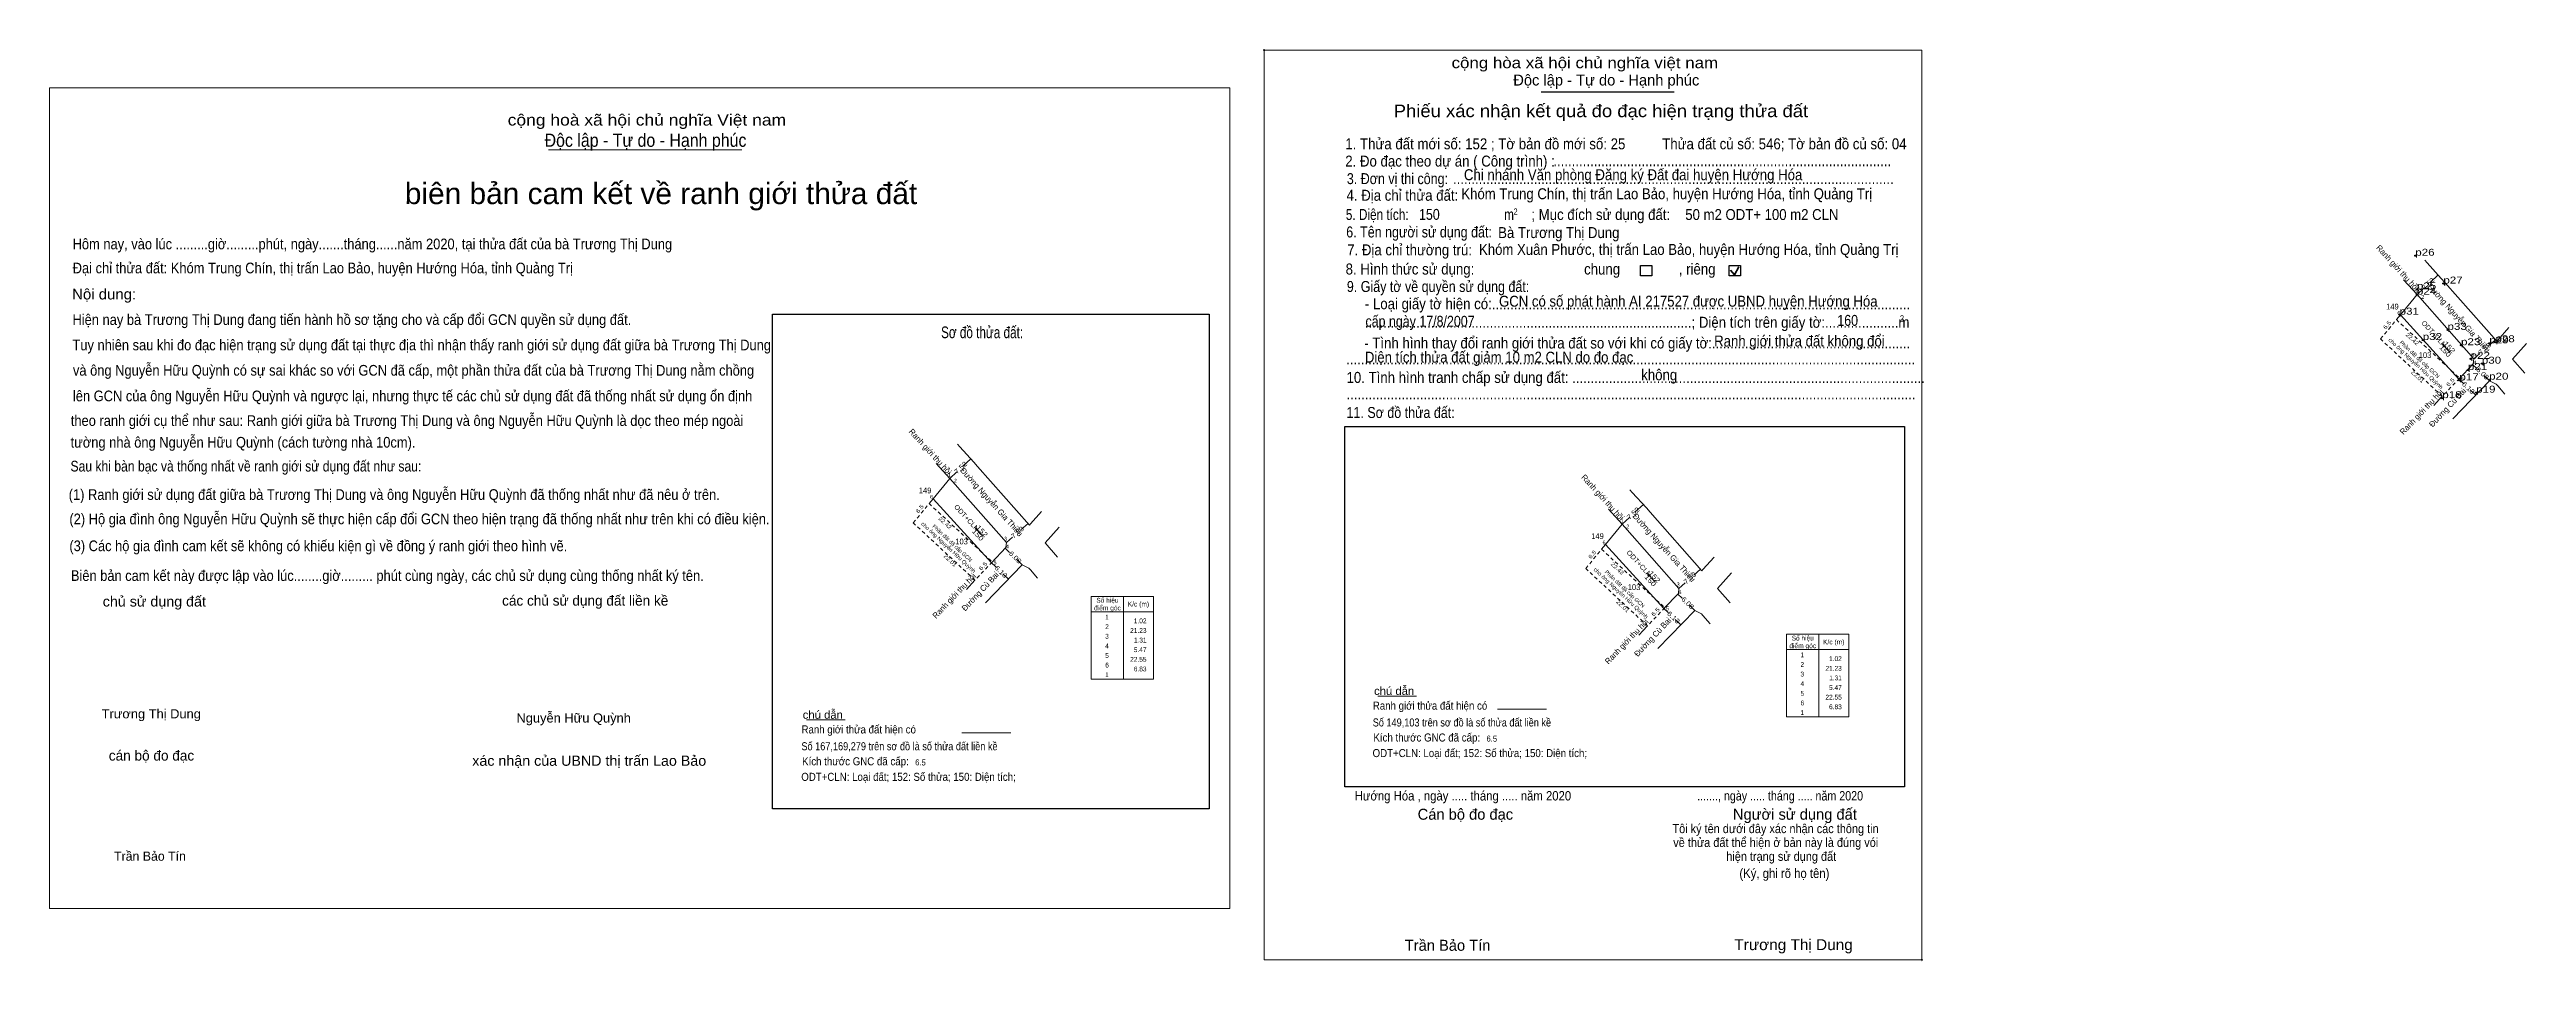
# Model space of a CAD drawing. Header units: metres. Extents: x 536882 to 537526, y 1837574 to 1837811.
import ezdxf
from ezdxf.enums import TextEntityAlignment as Align

# ---------------------------------------------------------------- set-up
doc = ezdxf.new("R2010")
doc.units = ezdxf.units.M
doc.header["$LTSCALE"] = 0.6
doc.header["$PDMODE"] = 32
doc.header["$PDSIZE"] = 0.3
doc.linetypes.add('SHORT_DASHED', pattern=[2.7, 1.5, -1.2])
for name, color, linetype, lineweight in [('1', 7, 'Continuous', 13), ('10', 7, 'Continuous', 13), ('2', 7, 'Continuous', 25), ('22', 7, 'Continuous', 13), ('23', 7, 'Continuous', 13), ('4', 7, 'Continuous', 13)]:
    doc.layers.add(name, color=color, linetype=linetype, lineweight=lineweight)
for name, color, linetype in [('12', 7, 'Continuous'), ('63', 7, 'Continuous'), ('7', 7, 'Continuous')]:
    doc.layers.add(name, color=color, linetype=linetype)

msp = doc.modelspace()

# ---------------------------------------------------------------- linework, layer by layer
at = {"layer": '1'}
msp.add_lwpolyline([(536882.16, 1837588.23), (537188.81, 1837588.23), (537188.81, 1837801.43), (536882.16, 1837801.43)], close=True, dxfattribs=at)
at = {"layer": '10'}
for p, q in [((537492.99, 1837742.46), (537497.33, 1837747.73)), ((537492.99, 1837742.46), (537508.17, 1837725.79)), ((537517.69, 1837736.01), (537515.92, 1837734.45)), ((537503.85, 1837734.95), (537505.83, 1837732.79)), ((537511.94, 1837729.75), (537508.17, 1837725.79)), ((537511.78, 1837729.58), (537512.89, 1837728.5)), ((537512.06, 1837731.05), (537511.94, 1837729.75)), ((537513.65, 1837732.45), (537512.06, 1837731.05)), ((537509.28, 1837724.74), (537508.17, 1837725.79)), ((537512.57, 1837721.6), (537511.13, 1837722.97)), ((537514.78, 1837726.66), (537516.18, 1837725.31)), ((537518.29, 1837723.99), (537517.89, 1837724.44)), ((537520.16, 1837721.86), (537518.29, 1837723.99)), ((537501.65, 1837718.9), (537503.89, 1837721.31))]:
    msp.add_line(p, q, dxfattribs=at)
for points in [[(537512.06, 1837731.05), (537498.02, 1837746.98), (537497.33, 1837747.73)], [(537517.89, 1837724.44), (537516.18, 1837725.31), (537506.59, 1837715.44)]]:
    msp.add_lwpolyline(points, dxfattribs=at)
at = {"layer": '10', "linetype": 'SHORT_DASHED'}
msp.add_lwpolyline([(537491.97, 1837741.22), (537508.38, 1837726.02), (537503.89, 1837721.31), (537487.85, 1837736.2)], close=True, dxfattribs=at)
at = {"layer": '2'}
msp.add_lwpolyline([(537070.03, 1837742.65), (537183.48, 1837742.65), (537183.48, 1837614.13), (537070.03, 1837614.13)], close=True, dxfattribs=at)
at = {"layer": '22'}
for p, q in [((537493.81, 1837751.58), (537497.33, 1837747.73)), ((537504.57, 1837750.88), (537518.03, 1837735.62)), ((537518.29, 1837735.91), (537518.03, 1837735.62)), ((537521.21, 1837739.18), (537518.29, 1837735.91)), ((537525.76, 1837735.04), (537522.11, 1837730.99)), ((537522.11, 1837730.99), (537525.38, 1837727.28))]:
    msp.add_line(p, q, dxfattribs=at)
msp.add_lwpolyline([(537504.57, 1837750.88), (537503.64, 1837751.94), (537499.95, 1837755.96), (537499.32, 1837756.64)], dxfattribs=at)
at = {"layer": '23'}
msp.add_line((537011.85, 1837785.32), (537062.01, 1837785.32), dxfattribs=at)
at = {"layer": '4', "lineweight": 25}
for p, q in [((537269.74, 1837800.41), (537304.29, 1837800.41)), ((537218.73, 1837713.43), (537364.19, 1837713.43)), ((537364.19, 1837713.43), (537364.19, 1837619.8))]:
    msp.add_line(p, q, dxfattribs=at)
at = {"layer": '4', "lineweight": 35}
for p, q in [((537319.94, 1837752.84), (537321.12, 1837754.95)), ((537318.97, 1837754.1), (537319.94, 1837752.84))]:
    msp.add_line(p, q, dxfattribs=at)
at = {"layer": '4'}
for p, q in [((537499.19, 1837749.45), (537497.33, 1837747.73)), ((537502.85, 1837752.84), (537500.74, 1837750.89)), ((537491.97, 1837741.22), (537492.99, 1837742.46)), ((537112.54, 1837703.81), (537116.06, 1837699.96)), ((537121.58, 1837705.07), (537119.47, 1837703.12)), ((537111.72, 1837694.69), (537116.06, 1837699.96)), ((537117.92, 1837701.68), (537116.06, 1837699.96)), ((537123.3, 1837703.11), (537136.76, 1837687.85)), ((537110.7, 1837693.45), (537111.72, 1837694.69)), ((537111.72, 1837694.69), (537126.9, 1837678.02)), ((537139.94, 1837691.41), (537137.02, 1837688.14)), ((537287.28, 1837691.94), (537290.8, 1837688.09)), ((537296.32, 1837693.2), (537294.21, 1837691.25)), ((537298.04, 1837691.24), (537311.5, 1837675.98)), ((537122.58, 1837687.18), (537124.56, 1837685.02)), ((537132.38, 1837684.68), (537130.79, 1837683.28)), ((537136.42, 1837688.24), (537134.65, 1837686.68)), ((537137.02, 1837688.14), (537136.76, 1837687.85)), ((537144.49, 1837687.27), (537140.84, 1837683.22)), ((537286.46, 1837682.82), (537290.8, 1837688.09)), ((537292.66, 1837689.81), (537290.8, 1837688.09)), ((537130.67, 1837681.98), (537126.9, 1837678.02)), ((537128.01, 1837676.97), (537126.9, 1837678.02)), ((537130.51, 1837681.81), (537131.62, 1837680.73)), ((537130.79, 1837683.28), (537130.67, 1837681.98)), ((537133.51, 1837678.89), (537134.91, 1837677.54)), ((537140.84, 1837683.22), (537144.11, 1837679.51)), ((537285.44, 1837681.58), (537286.46, 1837682.82)), ((537286.46, 1837682.82), (537301.64, 1837666.15)), ((537314.68, 1837679.54), (537311.76, 1837676.27)), ((537120.38, 1837671.13), (537122.62, 1837673.54)), ((537131.3, 1837673.83), (537129.86, 1837675.2)), ((537137.02, 1837676.22), (537136.62, 1837676.67)), ((537138.89, 1837674.09), (537137.02, 1837676.22)), ((537297.32, 1837675.31), (537299.3, 1837673.15)), ((537305.53, 1837671.41), (537305.41, 1837670.11)), ((537307.12, 1837672.81), (537305.53, 1837671.41)), ((537311.16, 1837676.37), (537309.39, 1837674.81)), ((537311.76, 1837676.27), (537311.5, 1837675.98)), ((537319.23, 1837675.4), (537315.58, 1837671.35)), ((537315.58, 1837671.35), (537318.85, 1837667.64)), ((537161.25, 1837669.32), (537161.25, 1837647.82)), ((537305.41, 1837670.11), (537301.64, 1837666.15)), ((537302.75, 1837665.1), (537301.64, 1837666.15)), ((537305.25, 1837669.94), (537306.36, 1837668.86)), ((537308.25, 1837667.02), (537309.65, 1837665.67)), ((537311.76, 1837664.35), (537311.36, 1837664.8)), ((537295.12, 1837659.26), (537297.36, 1837661.67)), ((537306.04, 1837661.96), (537304.6, 1837663.33)), ((537313.63, 1837662.22), (537311.76, 1837664.35)), ((537341.91, 1837659.49), (537341.91, 1837637.99)), ((537227.26, 1837643.44), (537237.34, 1837643.44)), ((537258.4, 1837639.99), (537271.13, 1837639.99)), ((537078.81, 1837637.25), (537088.89, 1837637.25)), ((537119.21, 1837633.85), (537131.94, 1837633.85))]:
    msp.add_line(p, q, dxfattribs=at)
msp.add_lwpolyline([(537197.77, 1837811.25), (537368.64, 1837811.25), (537368.64, 1837574.92), (537197.77, 1837574.92)], close=True, dxfattribs=at)
at = {"layer": '4', "lineweight": 25}
for points in [[(537295.54, 1837755.32), (537298.48, 1837755.32), (537298.48, 1837752.58), (537295.54, 1837752.58)], [(537318.63, 1837755.32), (537321.56, 1837755.32), (537321.56, 1837752.58), (537318.63, 1837752.58)]]:
    msp.add_lwpolyline(points, close=True, dxfattribs=at)
msp.add_lwpolyline([(537364.19, 1837619.8), (537218.73, 1837619.8), (537218.73, 1837713.43)], dxfattribs=at)
at = {"layer": '4'}
for points in [[(537123.3, 1837703.11), (537122.37, 1837704.17), (537118.68, 1837708.19), (537118.05, 1837708.87)], [(537130.79, 1837683.28), (537116.75, 1837699.21), (537116.06, 1837699.96)], [(537298.04, 1837691.24), (537297.11, 1837692.3), (537293.42, 1837696.32), (537292.79, 1837697)], [(537305.53, 1837671.41), (537291.49, 1837687.34), (537290.8, 1837688.09)], [(537136.62, 1837676.67), (537134.91, 1837677.54), (537125.32, 1837667.67)], [(537161.25, 1837647.82), (537152.85, 1837647.82), (537152.85, 1837669.32), (537161.25, 1837669.32)], [(537152.85, 1837665.32), (537161.25, 1837665.32), (537169.05, 1837665.32)], [(537161.25, 1837669.32), (537169.05, 1837669.32), (537169.05, 1837647.82), (537161.25, 1837647.82)], [(537311.36, 1837664.8), (537309.65, 1837665.67), (537300.06, 1837655.8)], [(537341.91, 1837637.99), (537333.51, 1837637.99), (537333.51, 1837659.49), (537341.91, 1837659.49)], [(537341.91, 1837659.49), (537349.71, 1837659.49), (537349.71, 1837637.99), (537341.91, 1837637.99)], [(537333.51, 1837655.49), (537341.91, 1837655.49), (537349.71, 1837655.49)]]:
    msp.add_lwpolyline(points, dxfattribs=at)
at = {"layer": '4', "linetype": 'SHORT_DASHED'}
for points in [[(537110.7, 1837693.45), (537127.11, 1837678.25), (537122.62, 1837673.54), (537106.58, 1837688.43)], [(537285.44, 1837681.58), (537301.85, 1837666.38), (537297.36, 1837661.67), (537281.32, 1837676.56)]]:
    msp.add_lwpolyline(points, close=True, dxfattribs=at)
at = {"layer": '4'}
for p in [(537197.77, 1837811.25), (537368.64, 1837574.92)]:
    msp.add_point(p, dxfattribs=at)
at = {"layer": '7'}
for p in [(537496.87, 1837757.83), (537497.31, 1837749.12), (537504.17, 1837750.61), (537492.8, 1837742.52), (537497.3, 1837747.73), (537498.81, 1837735.92), (537505.25, 1837738.57), (537517.69, 1837735.35), (537508.75, 1837734.59), (537511.25, 1837731.03), (537514.16, 1837729.79), (537516.12, 1837735.05), (537508.33, 1837725.46), (537510.54, 1837728.13), (537516.05, 1837725.62), (537503.89, 1837720.83), (537512.69, 1837722.27)]:
    msp.add_point(p, dxfattribs=at)

# ---------------------------------------------------------------- texts
at = {"layer": '1'}
for s, height, width, p in [('cộng hoà xã hội chủ nghĩa Việt nam', 2.948, 1.15, (537037.375, 1837791.65)), ('cộng hoà xã hội chủ nghĩa Việt nam', 2.948, 1.15, (537037.375, 1837791.65)), ('Độc lập - Tự do - Hạnh phúc', 3.438, 0.9, (537037.015, 1837786.13)), ('Độc lập - Tự do - Hạnh phúc', 3.438, 0.9, (537037.015, 1837786.13)), (' biên bản cam kết về ranh giới thửa đất', 5.523, 1.05, (537039.97, 1837771.24)), ('Sơ đồ thửa đất:', 3.038, 0.75, (537124.475, 1837736.41)), ('Biên bản cam kết này được lập vào lúc........giờ......... phút cùng ngày, các chủ sử dụng cùng thống nhất ký tên.', 2.775, 0.9, (536969.93, 1837673.34)), ('chủ sử dụng đất', 2.64, 1.05, (536909.395, 1837666.69)), ('Trương Thị Dung', 2.38, 1.05, (536908.59, 1837637.63)), ('Nguyễn Hữu Quỳnh', 2.38, 1.05, (537018.35, 1837636.55)), ('xác nhận của UBND thị trấn Lao Bảo', 2.64, 1.05, (537022.39, 1837625.31))]:
    msp.add_text(s, height=height, dxfattribs=dict(at, width=width)).set_placement(p, align=Align.CENTER)
for s, height, width, p in [('Hôm nay, vào lúc .........giờ.........phút, ngày.......tháng......năm 2020, tại thửa đất của bà Trương Thị Dung', 2.78, 0.9, (536888.15, 1837759.5)), ('Đại chỉ thửa đất: Khóm Trung Chín, thị trấn Lao Bảo, huyện Hướng Hóa, tỉnh Quảng Trị', 2.78, 0.9, (536888.18, 1837753.25)), ('Nội dung:', 2.769, 1.05, (536888.03, 1837746.47)), ('Hiện nay bà Trương Thị Dung đang tiến hành hồ sơ tặng cho và cấp đổi GCN quyền sử dụng đất.', 2.78, 0.9, (536888.12, 1837739.84)), ('Tuy nhiên sau khi đo đạc hiện trạng sử dụng đất tại thực địa thì nhận thấy ranh giới sử dụng đất giữa bà Trương Thị Dung', 2.78, 0.9, (536888.12, 1837733.25)), ('và ông Nguyễn Hữu Quỳnh có sự sai khác so với GCN đã cấp, một phần thửa đất của bà Trương Thị Dung nằm chồng ', 2.78, 0.9, (536888.24, 1837726.67)), ('lên GCN của ông Nguyễn Hữu Quỳnh và ngược lại, nhưng thực tế các chủ sử dụng đất đã thống nhất sử dụng ổn định', 2.78, 0.9, (536888.24, 1837720.01)), ('theo ranh giới cụ thể như sau: Ranh giới giữa bà Trương Thị Dung và ông Nguyễn Hữu Quỳnh là dọc theo mép ngoài', 2.78, 0.9, (536887.69, 1837713.61)), ('tường nhà ông Nguyễn Hữu Quỳnh (cách tường nhà 10cm).', 2.78, 0.9, (536887.64, 1837707.97)), ('Sau khi bàn bạc và thống nhất về ranh giới sử dụng đất như sau:', 2.775, 0.85, (536887.6, 1837701.77)), ('(1) Ranh giới sử dụng đất giữa bà Trương Thị Dung và ông Nguyễn Hữu Quỳnh đã thống nhất như đã nêu ở trên.', 2.78, 0.9, (536887.14, 1837694.39)), ('(2) Hộ gia đình ông Nguyễn Hữu Quỳnh sẽ thực hiện cấp đổi GCN theo hiện trạng đã thống nhất như trên khi có điều kiện.', 2.78, 0.9, (536887.32, 1837688.06)), ('(3) Các hộ gia đình cam kết sẽ không có khiếu kiện gì về đồng ý ranh giới theo hình vẽ.', 2.775, 0.9, (536887.32, 1837681.07))]:
    msp.add_text(s, height=height, dxfattribs=dict(at, width=width)).set_placement(p)
at = {"layer": '1', "width": 1.25}
msp.add_text('150', height=1.25, rotation=312.53, dxfattribs=at).set_placement((537504.1894, 1837732.6425), align=Align.CENTER)
at = {"layer": '1'}
for s, height, p in [('các chủ sử dụng đất liền kề', 2.64, (537021.345, 1837666.92)), ('cán bộ đo đạc', 2.64, (536908.655, 1837626.66)), ('Trần Bảo Tín', 2.39, (536908.26, 1837600.64))]:
    msp.add_text(s, height=height, dxfattribs=at).set_placement(p, align=Align.CENTER)
at = {"layer": '10'}
for s, rotation, p in [('Ranh giới thu hồi', 312.436, (537491.7233, 1837754.1811)), ('Đường Nguyễn Gia Thiều', 311.975, (537507.6804, 1837741.1116)), ('Ranh giới thu hồi', 46.37, (537499.0374, 1837716.7325)), ('Đường Cù Bai', 46.879, (537505.7925, 1837717.8723))]:
    msp.add_text(s, height=1.5, rotation=rotation, dxfattribs=at).set_placement(p, align=Align.CENTER)
for s, rotation, width, p in [('7.52', 42.791, 1.15, (537500.6154, 1837750.0873)), ('ODT+CLN', 312.53, 1.1, (537501.2872, 1837737.1025)), ('152', 312.53, 1.25, (537505.2748, 1837733.6375)), ('7.50', 41.38, 1.15, (537515.3569, 1837733.2523)), ('6.13', 316.4, 1.15, (537510.234, 1837723.054)), ('6.08', 315.859, 1.15, (537513.9247, 1837726.7974))]:
    msp.add_text(s, height=1.25, rotation=rotation, dxfattribs=dict(at, width=width)).set_placement(p, align=Align.CENTER)
at = {"layer": '10', "width": 0.85}
msp.add_text('103', height=1.5, dxfattribs=at).set_placement((537499.405, 1837731.25), align=Align.CENTER)
at = {"layer": '12', "width": 1.25}
for s, p in [('p26', (537496.87, 1837757.83)), ('p24', (537497.3, 1837747.73)), ('p25', (537497.31, 1837749.12)), ('p27', (537504.17, 1837750.61)), ('p31', (537492.8, 1837742.52)), ('p32', (537498.81, 1837735.92)), ('p33', (537505.25, 1837738.57)), ('p23', (537508.76, 1837734.59)), ('p29', (537516.12, 1837735.05)), ('p28', (537517.69, 1837735.35)), ('p21', (537510.54, 1837728.13)), ('p22', (537511.25, 1837731.03)), ('p30', (537514.16, 1837729.79)), ('p18', (537503.89, 1837720.83)), ('p17', (537508.33, 1837725.46)), ('p19', (537512.69, 1837722.26)), ('p20', (537516.05, 1837725.62))]:
    msp.add_text(s, height=1.8, dxfattribs=at).set_placement(p)
at = {"layer": '4'}
for s, height, width, p in [('cộng hòa xã hội chủ nghĩa việt nam', 2.852, 1.15, (537246.47, 1837806.55)), ('1. Thửa đất mới số: 152 ; Tờ bản đồ mới số: 25          Thửa đất củ số: 546; Tờ bản đồ củ số: 04 ', 2.86, 0.9, (537218.84, 1837785.47)), ('2. Đo đạc theo dự án ( Công trình) : ', 2.854, 0.9, (537218.84, 1837780.99)), ('Chi nhánh Văn phòng Đăng ký Đất đai huyện Hướng Hóa', 2.852, 0.9, (537249.67, 1837777.45)), ('............................................................................................', 2.854, 0.9, (537272.9, 1837781.09)), ('4. Địa chỉ thửa đất:', 2.854, 0.9, (537219.17, 1837772.11)), ('3. Đơn vị thi công:', 2.854, 0.85, (537219.25, 1837776.43)), ('........................................................................................................................', 2.854, 0.9, (537246.83, 1837776.43)), ('Khóm Trung Chín, thị trấn Lao Bảo, huyện Hướng Hóa, tỉnh Quảng Trị', 2.84, 0.9, (537249, 1837772.51)), ('5. Diện tích:', 2.854, 0.8, (537219, 1837767.12)), ('150', 2.84, 0.85, (537238, 1837767.15)), ('m', 2.852, 0.8, (537260.13, 1837767.12)), ('2', 1.63, 0.8, (537262.57, 1837768.48)), ('; Mục đích sử dụng đất:', 2.852, 0.9, (537267.19, 1837767.12)), ('50 m2 ODT+ 100 m2 CLN', 2.84, 0.9, (537307.19, 1837767.11)), ('6. Tên người sử dụng đất:', 2.854, 0.85, (537219.09, 1837762.58)), ('Khóm Xuân Phước, thị trấn Lao Bảo, huyện Hướng Hóa, tỉnh Quảng Trị', 2.84, 0.9, (537253.59, 1837758.04)), ('Bà Trương Thị Dung', 2.84, 0.9, (537258.57, 1837762.42)), ('8. Hình thức sử dụng:', 2.854, 0.9, (537218.94, 1837752.95)), ('7. Địa chỉ thường trú:', 2.854, 0.9, (537219.34, 1837757.93)), ('chung                , riêng', 2.852, 0.9, (537280.9, 1837752.95)), ('9. Giấy tờ về quyền sử dụng đất:', 2.854, 0.85, (537219.25, 1837748.41)), ('     - Loại giấy tờ hiện có:..................................................................................................................', 2.852, 0.9, (537219.17, 1837743.93)), ('cấp ngày 17/8/2007', 2.84, 0.85, (537224.09, 1837739.38)), ('     .........................................................................................; Diện tích trên giấy tờ:....................m', 2.852, 0.9, (537219.17, 1837739.11)), ('GCN có số phát hành AI 217527 được UBND huyện Hướng Hóa ', 2.84, 0.9, (537258.79, 1837744.59)), ('160', 2.84, 0.85, (537346.69, 1837739.61)), ('2', 1.63, 0.8, (537362.97, 1837740.72)), ('     - Tình hình thay đổi ranh giới thửa đất so với khi có giấy tờ:......................................................', 2.852, 0.9, (537219.01, 1837733.73)), ('Ranh giới thửa đất không đổi', 2.844, 0.9, (537314.7, 1837734.25)), ('...........................................................................................................................................................', 2.852, 0.9, (537219.09, 1837729.59)), ('Diện tích thửa đất giảm 10 m2 CLN do đo đạc', 2.84, 0.9, (537223.94, 1837730.05)), ('10. Tình hình tranh chấp sử dụng đất: ................................................................................................', 2.854, 0.9, (537219.17, 1837724.78)), ('không', 2.852, 0.9, (537295.74, 1837725.47)), ('11. Sơ đồ thửa đất:', 2.854, 0.85, (537219.17, 1837715.67)), ('...........................................................................................................................................................', 2.852, 0.9, (537219.17, 1837720.55)), ('chú dẫn', 2.088, 1.05, (537226.32, 1837643.71)), ('chú dẫn', 2.088, 1.05, (537077.87, 1837637.53)), ('Ranh giới thửa đất hiện có ', 2.088, 0.9, (537226, 1837639.89)), ('Ranh giới thửa đất hiện có ', 2.088, 0.9, (537077.55, 1837633.71)), ('Số 149,103 trên sơ đồ là số thửa đất liền kề', 2.09, 0.85, (537225.98, 1837635.52)), ('Kích thước GNC đã cấp:', 2.094, 0.9, (537226.16, 1837631.61)), ('Số 167,169,279 trên sơ đồ là số thửa đất liền kề', 2.09, 0.85, (537077.53, 1837629.34)), ('Kích thước GNC đã cấp:', 2.094, 0.9, (537077.71, 1837625.43)), ('ODT+CLN: Loại đất; 152: Số thửa; 150: Diện tích;', 2.09, 0.9, (537225.94, 1837627.57)), ('ODT+CLN: Loại đất; 152: Số thửa; 150: Diện tích;', 2.09, 0.9, (537077.49, 1837621.39)), ('Hướng Hóa , ngày ..... tháng ..... năm 2020', 2.445, 0.9, (537221.29, 1837616.29)), ('......., ngày ..... tháng ..... năm 2020', 2.445, 0.85, (537310.28, 1837616.29)), ('(Ký, ghi rõ họ tên)', 2.445, 0.9, (537321.25, 1837596.15)), ('Trương Thị Dung', 2.84, 1.05, (537319.94, 1837577.42))]:
    msp.add_text(s, height=height, dxfattribs=dict(at, width=width)).set_placement(p)
for s, height, p in [('Độc lập - Tự do - Hạnh phúc', 2.852, (537262.5, 1837802.05)), ('Cán bộ đo đạc', 2.852, (537237.65, 1837611.29)), ('Người sử dụng đất', 2.852, (537319.57, 1837611.29)), ('Trần Bảo Tín', 2.85, (537234.31, 1837577.24))]:
    msp.add_text(s, height=height, dxfattribs=at).set_placement(p)
for s, height, width, p in [('Phiếu xác nhận kết quả đo đạc hiện trạng thửa đất', 3.259, 1.1, (537285.27, 1837793.83)), ('149', 1.5, 0.85, (537490.925, 1837743.86)), ('149', 1.5, 0.85, (537109.655, 1837696.09)), ('103', 1.5, 0.85, (537119.145, 1837682.83)), ('149', 1.5, 0.85, (537284.385, 1837684.22)), ('103', 1.5, 0.85, (537293.875, 1837670.96)), ('điểm góc', 1.25, 0.9, (537157.05, 1837665.69)), ('Số hiệu', 1.25, 0.85, (537157.05, 1837667.69)), ('K/c (m)', 1.25, 0.95, (537165.095, 1837666.69)), (' 3', 1.25, 0.8, (537156.695, 1837658.34)), (' 2', 1.25, 0.85, (537156.705, 1837660.84)), (' 1', 1.25, 0.75, (537156.7, 1837663.34)), ('Số hiệu', 1.25, 0.85, (537337.71, 1837657.86)), (' 4', 1.25, 0.85, (537156.7, 1837655.84)), (' 5', 1.25, 0.8, (537156.705, 1837653.34)), (' 6', 1.25, 0.85, (537156.705, 1837650.84)), ('điểm góc', 1.25, 0.9, (537337.71, 1837655.86)), (' 2', 1.25, 0.85, (537337.365, 1837651.01)), (' 1', 1.25, 0.75, (537337.36, 1837653.51)), ('K/c (m)', 1.25, 0.95, (537345.755, 1837656.86)), (' 1', 1.25, 0.75, (537156.7, 1837648.34)), (' 4', 1.25, 0.85, (537337.36, 1837646.01)), (' 3', 1.25, 0.8, (537337.355, 1837648.51)), (' 5', 1.25, 0.8, (537337.365, 1837643.51)), (' 6', 1.25, 0.85, (537337.365, 1837641.01)), (' 1', 1.25, 0.75, (537337.36, 1837638.51)), ('Tôi ký tên dưới đây xác nhận các thông tin', 2.356, 0.9, (537330.645, 1837607.81)), ('về thửa đất thể hiện ở bản này là đúng vói', 2.356, 0.9, (537330.69, 1837604.21)), ('hiện trạng sử dụng đất', 2.356, 0.9, (537332.115, 1837600.61))]:
    msp.add_text(s, height=height, dxfattribs=dict(at, width=width)).set_placement(p, align=Align.CENTER)
for s, height, rotation, width, p in [('6.5', 1, 50.624, 1.25, (537489.9248, 1837739.5228)), ('cho ông Nguyễn Hữu Quỳnh', 1, 317.129, 1.1, (537496.6448, 1837729.4588)), ('22.42', 1, 317.192, 1.2, (537495.7602, 1837735.8211)), ('22.01', 1, 317.129, 1.2, (537497.1248, 1837726.0424)), ('6.5', 1, 46.37, 1.3, (537506.3442, 1837724.61)), ('7.52', 1.25, 42.791, 1.15, (537119.3404, 1837702.3127)), ('6.5', 1, 50.624, 1.25, (537108.6548, 1837691.7528)), ('ODT+CLN', 1.25, 312.53, 1.1, (537120.0172, 1837689.3325)), ('7.52', 1.25, 42.791, 1.15, (537294.0704, 1837690.4427)), ('cho ông Nguyễn Hữu Quỳnh', 1, 317.129, 1.1, (537115.3798, 1837681.6841)), ('22.42', 1, 317.192, 1.2, (537114.4852, 1837688.0558)), ('150', 1.25, 312.53, 1.25, (537122.9194, 1837684.8725)), ('152', 1.25, 312.53, 1.25, (537124.0048, 1837685.8675)), ('7.50', 1.25, 41.38, 1.15, (537134.0869, 1837685.4823)), ('22.01', 1, 317.129, 1.2, (537115.8548, 1837678.2724)), ('6.5', 1, 46.37, 1.3, (537125.0742, 1837676.84)), ('6.08', 1.25, 315.859, 1.15, (537132.6547, 1837679.0274)), ('6.5', 1, 50.624, 1.25, (537283.3848, 1837679.8828)), ('22.42', 1, 317.192, 1.2, (537289.2152, 1837676.1858)), ('ODT+CLN', 1.25, 312.53, 1.1, (537294.7472, 1837677.4625)), ('6.13', 1.25, 316.4, 1.15, (537128.964, 1837675.284)), ('cho ông Nguyễn Hữu Quỳnh', 1, 317.129, 1.1, (537290.1098, 1837669.8141)), ('150', 1.25, 312.53, 1.25, (537297.6494, 1837673.0025)), ('152', 1.25, 312.53, 1.25, (537298.7348, 1837673.9975)), ('7.50', 1.25, 41.38, 1.15, (537308.8169, 1837673.6123)), ('22.01', 1, 317.129, 1.2, (537290.5848, 1837666.4024)), ('6.5', 1, 46.37, 1.3, (537299.8042, 1837664.97)), ('6.13', 1.25, 316.4, 1.15, (537303.694, 1837663.414)), ('6.08', 1.25, 315.859, 1.15, (537307.3847, 1837667.1574)), ('6.5', 1.56, 358.747, 0.95, (537256.898, 1837631.5897)), ('6.5', 1.56, 358.747, 0.95, (537108.448, 1837625.4097))]:
    msp.add_text(s, height=height, rotation=rotation, dxfattribs=dict(at, width=width)).set_placement(p, align=Align.CENTER)
for s, height, rotation, p in [('Phần đất đã cấp GCN', 1, 317.129, (537497.6698, 1837730.5587)), ('Ranh giới thu hồi', 1.5, 312.436, (537110.4533, 1837706.4111)), ('Đường Nguyễn Gia Thiều', 1.5, 311.975, (537126.4104, 1837693.3416)), ('Ranh giới thu hồi', 1.5, 312.436, (537285.1833, 1837694.5411)), ('Đường Nguyễn Gia Thiều', 1.5, 311.975, (537301.1404, 1837681.4716)), ('Phần đất đã cấp GCN', 1, 317.129, (537116.3998, 1837682.7887)), ('Ranh giới thu hồi', 1.5, 46.37, (537117.7674, 1837668.9625)), ('Đường Cù Bai', 1.5, 46.879, (537124.5225, 1837670.1023)), ('Phần đất đã cấp GCN', 1, 317.129, (537291.1298, 1837670.9187)), ('Ranh giới thu hồi', 1.5, 46.37, (537292.4974, 1837657.0925)), ('Đường Cù Bai', 1.5, 46.879, (537299.2525, 1837658.2323))]:
    msp.add_text(s, height=height, rotation=rotation, dxfattribs=at).set_placement(p, align=Align.CENTER)
for s, height, width, p in [(' 1', 1, 0.9, (537116.4, 1837700.36)), (' 2', 1, 0.9, (537117.92, 1837698.86)), (' 6', 1, 0.9, (537111.72, 1837694.69)), (' 3', 1, 0.95, (537130.98, 1837683.8)), (' 1', 1, 0.9, (537291.13, 1837688.49)), (' 2', 1, 0.9, (537292.65, 1837686.99)), (' 5', 1, 0.9, (537128.23, 1837677.58)), (' 4', 1, 0.95, (537131.44, 1837681.8)), (' 6', 1, 0.9, (537286.45, 1837682.82)), (' 3', 1, 0.95, (537305.71, 1837671.93)), (' 5', 1, 0.9, (537302.96, 1837665.71)), (' 4', 1, 0.95, (537306.17, 1837669.93)), ('21.23', 1.25, 0.85, (537167.2, 1837659.84)), ('1.02', 1.25, 0.85, (537167.2, 1837662.34)), ('1.31', 1.25, 0.8, (537167.2, 1837657.34)), ('22.55', 1.25, 0.85, (537167.2, 1837652.34)), ('5.47', 1.25, 0.85, (537167.2, 1837654.84)), ('1.02', 1.25, 0.85, (537347.86, 1837652.51)), ('6.83', 1.25, 0.85, (537167.2, 1837649.84)), ('21.23', 1.25, 0.85, (537347.86, 1837650.01)), ('5.47', 1.25, 0.85, (537347.86, 1837645.01)), ('1.31', 1.25, 0.8, (537347.86, 1837647.51)), ('22.55', 1.25, 0.85, (537347.86, 1837642.51)), ('6.83', 1.25, 0.85, (537347.86, 1837640.01))]:
    msp.add_text(s, height=height, dxfattribs=dict(at, width=width)).set_placement(p, align=Align.RIGHT)
msp.add_text('.', height=0.815, dxfattribs=at).set_placement((537368.6001, 1837574.47), align=Align.CENTER)
at = {"layer": '63'}
for s, width, p in [(' 1', 0.9, (537497.67, 1837748.13)), (' 6', 0.9, (537492.99, 1837742.46)), (' 2', 0.9, (537499.19, 1837746.63)), (' 3', 0.95, (537512.25, 1837731.57)), (' 4', 0.95, (537512.71, 1837729.57)), (' 5', 0.9, (537509.5, 1837725.35))]:
    msp.add_text(s, height=1, dxfattribs=dict(at, width=width)).set_placement(p, align=Align.RIGHT)

doc.saveas('drawing.dxf')
